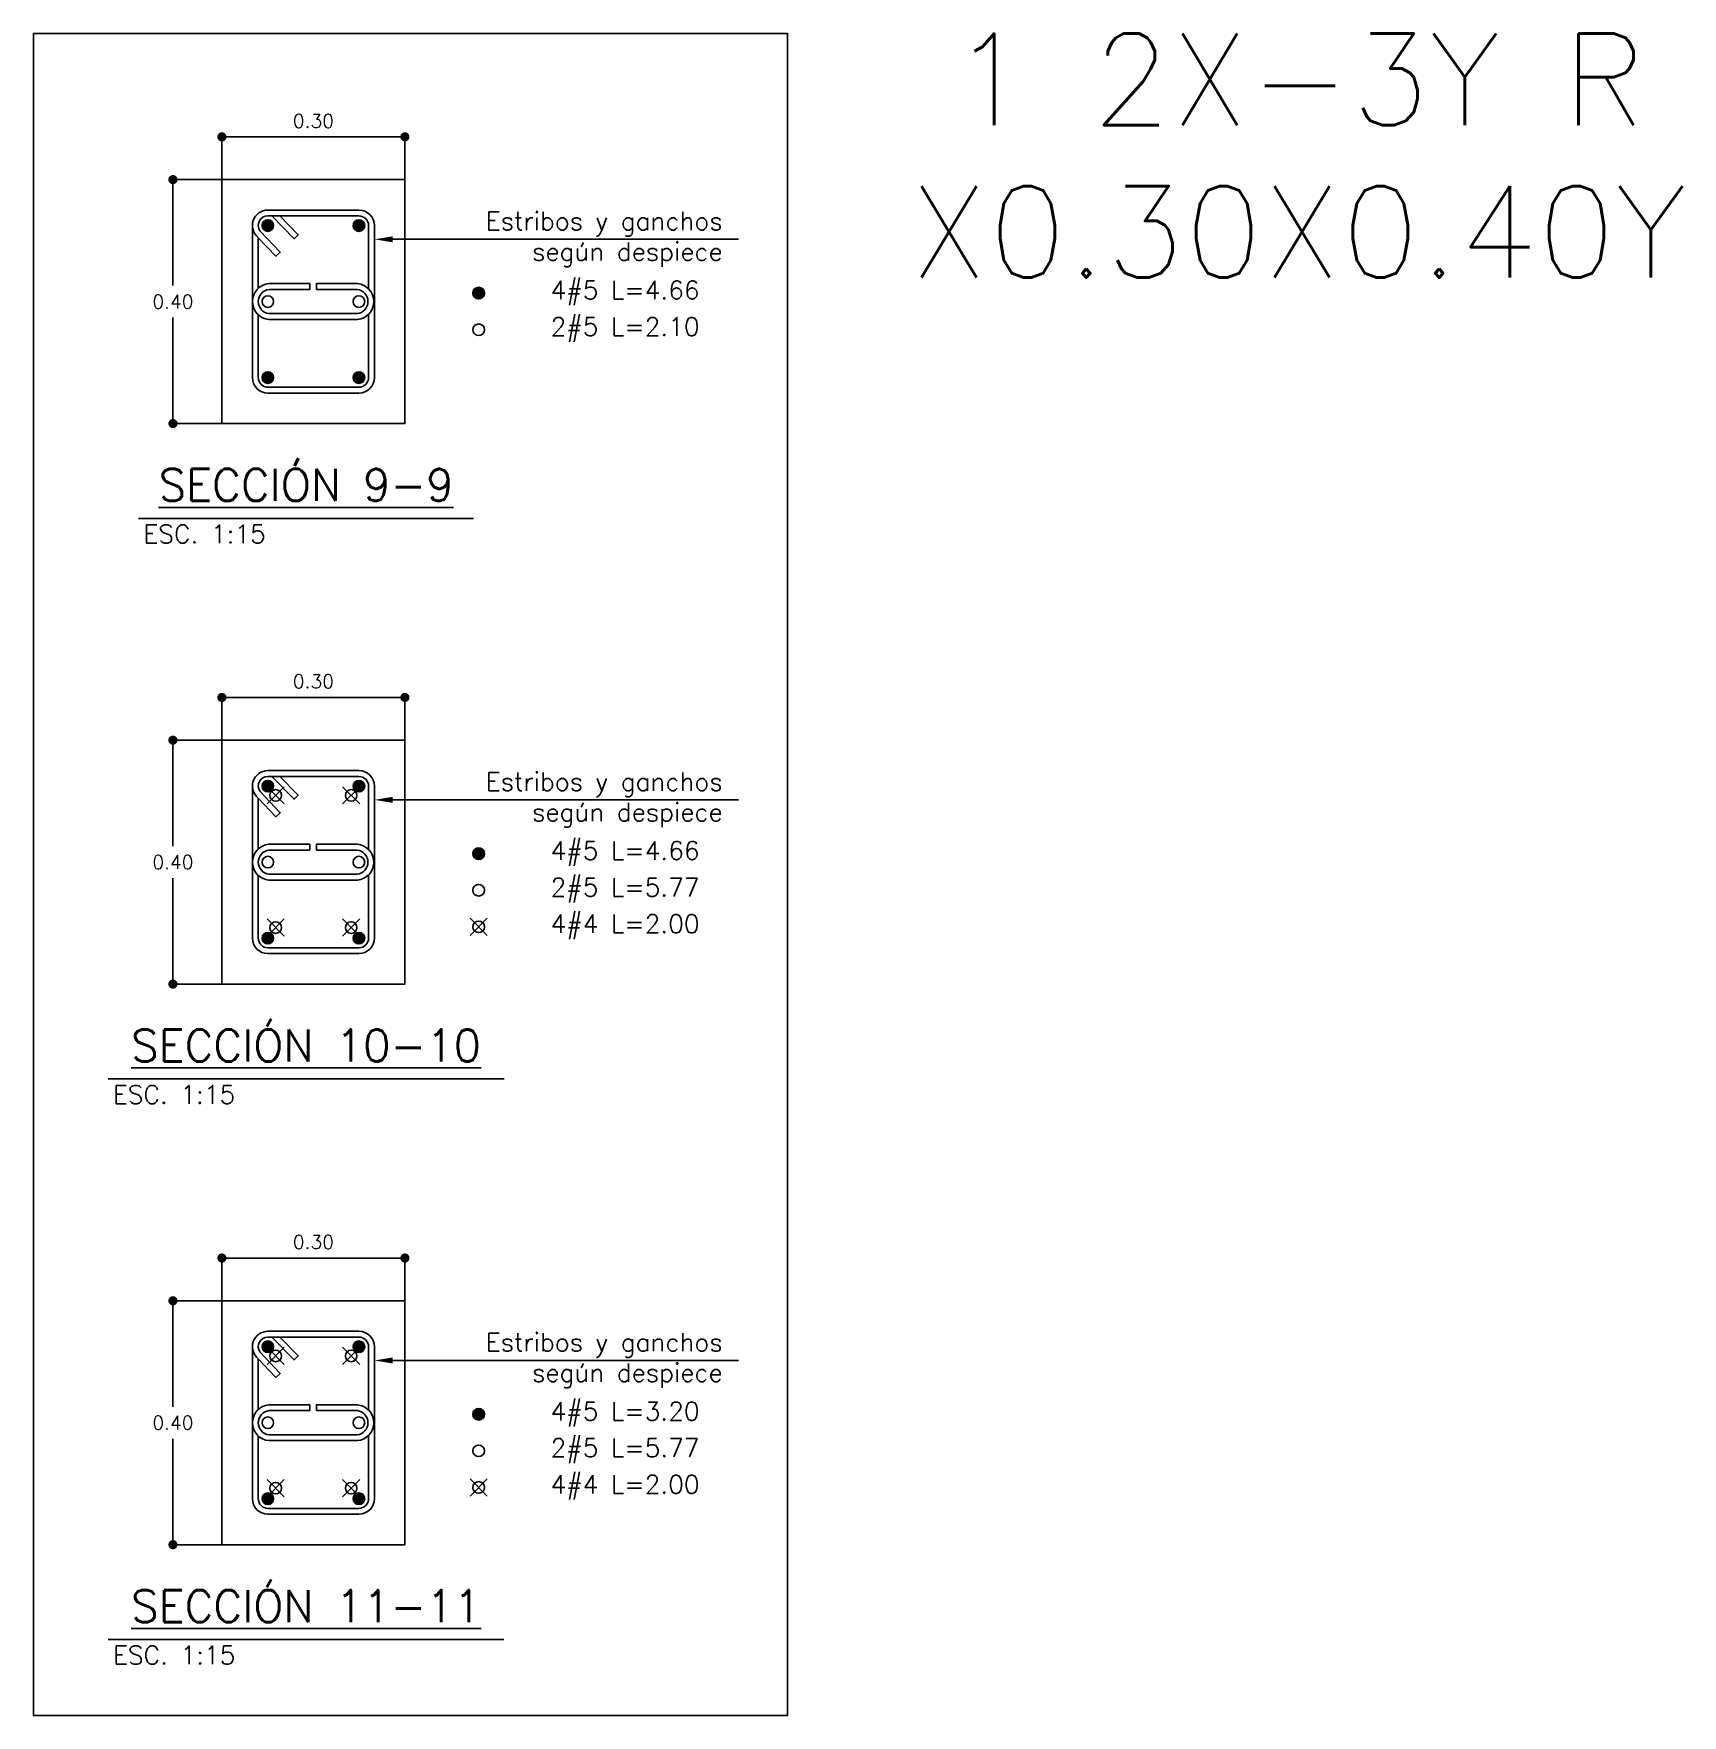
# Model space of a CAD drawing. Header units: millimetres. Extents: x 0 to 109, y -9 to 41.
# Drawn here: x 103.872 to 106.575, y 16.351 to 19.109 of the extents above; entities that cross this region are included whole.
import ezdxf
from ezdxf import colors
from ezdxf.entities.mleader import LeaderData, LeaderLine
from ezdxf.enums import TextEntityAlignment as Align
from ezdxf.math import Vec2, Vec3

# ---------------------------------------------------------------- set-up
doc = ezdxf.new("R2010")
doc.units = ezdxf.units.MM
doc.header["$LTSCALE"] = 0.01
doc.header["$PDMODE"] = 3
for name, color, linetype in [('FC_BORDES', 4, 'Continuous'), ('FC_COTAS', 1, 'Continuous'), ('FC_COTAS @ 15', 1, 'Continuous'), ('FC_ESTRIBOS', 3, 'Continuous'), ('FC_GANCHOS', 4, 'Continuous'), ('FC_R-200', 5, 'Continuous'), ('FC_R-80', 11, 'Continuous'), ('FC_R-80 @ 15', 11, 'Continuous'), ('FC_REFUERZO 2', 1, 'Continuous')]:
    doc.layers.add(name, color=color, linetype=linetype)
doc.layers.add('FC_HOJA', color=230, linetype='Continuous', plot=False)
doc.layers.add('FC_TEXTO NO IMPRIMIR @ 75', color=252, linetype='Continuous', plot=False)
doc.styles.add('FC_TEXT', font='romans.shx', dxfattribs={"height": 0.002})
doc.styles.add('FC_TEXT1', font='romans.shx')
doc.dimstyles.new('FC_COTAS', dxfattribs={"dimtxt": 0.0015, "dimasz": 0.001, "dimexe": 0, "dimexo": 0, "dimgap": 0.001, "dimtad": 1, "dimtih": 1, "dimtoh": 1, "dimzin": 0, "dimdsep": 46, "dimtxsty": 'FC_TEXT1', "dimblk": 'DOT', "dimcen": 0.09, "dimclrd": 256, "dimclre": 256, "dimclrt": 256, "dimadec": 0, "dimazin": 0, "dimtfac": 1, "dimtix": 1, "dimtmove": 2, "dimatfit": 3, "dimfxl": 1.002, "dimtolj": 1, "dimtzin": 0, "dimlwd": -1, "dimarcsym": 0})

msp = doc.modelspace()

# ---------------------------------------------------------------- texts
at = {"layer": 'FC_R-80 @ 15', "char_height": 0.03, "attachment_point": 6, "style": 'FC_TEXT'}
for s, insert, width in [('Estribos y ganchos según despiece', (105.0018, 18.7718), 0.460185), ('4#5 L=4.66', (104.964, 18.6836), 0.274586), ('2#5 L=2.10', (104.964, 18.6236), 0.274586), ('Estribos y ganchos según despiece', (105.0018, 17.8526), 0.460185), ('4#5 L=4.66', (104.964, 17.7644), 0.274586), ('2#5 L=5.77', (104.964, 17.7044), 0.274586), ('4#4 L=2.00', (104.964, 17.6444), 0.274586), ('Estribos y ganchos según despiece', (105.0018, 16.9333), 0.460185), ('4#5 L=3.20', (104.964, 16.8451), 0.274586), ('2#5 L=5.77', (104.964, 16.7851), 0.274586), ('4#4 L=2.00', (104.964, 16.7251), 0.274586)]:
    msp.add_mtext(s, dxfattribs=dict(at, insert=insert, width=width))
at = {"layer": 'FC_TEXTO NO IMPRIMIR @ 75', "insert": (105.945, 19.1091), "char_height": 0.15, "width": 1.408643, "attachment_point": 2, "style": 'FC_TEXT'}
msp.add_mtext('1 2X-3Y R\\PX0.30X0.40Y', dxfattribs=at)

# ---------------------------------------------------------------- blocks, each defined once
blk = doc.blocks.new('*U179')
at = {"layer": 'FC_ESTRIBOS'}
for p, q in [((-0.0747, 0), (0.0747, 0)), ((-0.1, -0.2747), (-0.1, -0.0253)), ((0.1, -0.0253), (0.1, -0.2747)), ((0.0747, -0.3), (-0.0747, -0.3))]:
    blk.add_line(p, q, dxfattribs=at)
blk.add_lwpolyline([(-0.0878, -0.0339, -0.595586), (-0.0747, -0.0096), (0.0747, -0.0096, -0.414214), (0.0904, -0.0253), (0.0904, -0.2747, -0.414214), (0.0747, -0.2904), (-0.0747, -0.2904, -0.414214), (-0.0904, -0.2747), (-0.0904, -0.0452)], format="xyb", dxfattribs=at)
for points in [[(-0.0682, -0.0096), (-0.0318, -0.047), (-0.0249, -0.0403), (-0.0548, -0.0096)], [(-0.0904, -0.0452), (-0.0615, -0.0757), (-0.0545, -0.0691), (-0.0878, -0.0339)]]:
    blk.add_lwpolyline(points, dxfattribs=at)
for centre, start, end in [((0.0747, -0.0253), 360, 90), ((-0.0747, -0.0253), 90, 231.6004), ((-0.0747, -0.2747), 180, 270), ((0.0747, -0.2747), 270, 360)]:
    blk.add_arc(centre, 0.0253, start, end, dxfattribs=at)
blk = doc.blocks.new('*U116')
h = blk.add_hatch(color=256)
h.dxf.hatch_style = 1
edge = h.paths.add_edge_path()
edge.add_arc((0, 0), 0.0119, 0, 360, ccw=False)
blk.add_circle((0, 0), 0.0119)
blk = doc.blocks.new('*U131')
at = {"layer": 'FC_R-200', "color": 4, "ltscale": 1.5}
blk.add_lwpolyline([(-0.0183, 0), (0.0183, 0)], dxfattribs=at)
at = {"layer": 'FC_R-200', "ltscale": 1.5, "style": 'FC_TEXT1'}
blk.add_attdef('%%UTÍTULO', text='', height=0.0035, dxfattribs=at).set_placement((0, 0.00366), align=Align.MIDDLE_CENTER)
at = {"layer": 'FC_R-80', "ltscale": 1.5, "style": 'FC_TEXT1'}
blk.add_attdef('ESCALA', text='', height=0.002, dxfattribs=at).set_placement((-0.01778, -0.0017), align=Align.MIDDLE_LEFT)
blk = doc.blocks.new('_Dot')
at = {"color": 0, "linetype": 'ByBlock', "lineweight": -2}
blk.add_line((-0.5, 0), (-1, 0), dxfattribs=at)
at = {"color": 0, "linetype": 'ByBlock', "const_width": 0.5}
blk.add_lwpolyline([(-0.25, 0, 1), (0.25, 0, 1)], format="xyb", close=True, dxfattribs=at)
blk = doc.blocks.new('*D229')
at = {"layer": 'Defpoints', "color": 0, "ltscale": 0.6, "transparency": 16777216}
for p in [(104.4809, 18.9398), (104.1809, 18.8697), (104.4809, 18.8697)]:
    blk.add_point(p, dxfattribs=at)
at = {"layer": 'FC_COTAS', "lineweight": -2, "ltscale": 0.6, "transparency": 16777216}
for p, q in [((104.1809, 18.8697), (104.1809, 18.9398)), ((104.4809, 18.8697), (104.4809, 18.9398))]:
    blk.add_line(p, q, dxfattribs=at)
at = {"layer": 'FC_COTAS', "ltscale": 0.6, "transparency": 16777216}
blk.add_line((104.1959, 18.9398), (104.4659, 18.9398), dxfattribs=at)
at = {"layer": 'FC_COTAS', "ltscale": 0.6, "transparency": 16777216, "xscale": 0.015, "yscale": 0.015, "zscale": 0.015, "rotation": 180}
blk.add_blockref('_Dot', (104.1809, 18.9398), dxfattribs=at)
at = {"layer": 'FC_COTAS', "ltscale": 0.6, "transparency": 16777216, "xscale": 0.015, "yscale": 0.015, "zscale": 0.015}
blk.add_blockref('_Dot', (104.4809, 18.9398), dxfattribs=at)
at = {"layer": 'FC_COTAS', "ltscale": 0.6, "transparency": 16777216, "insert": (104.3309, 18.966), "char_height": 0.0225, "attachment_point": 5, "style": 'FC_TEXT1'}
blk.add_mtext('\\A1;0.30', dxfattribs=at)
blk = doc.blocks.new('*D230')
at = {"layer": 'Defpoints', "color": 0, "ltscale": 0.6, "transparency": 16777216}
for p in [(104.1809, 18.8697), (104.1006, 18.4697), (104.1809, 18.4697)]:
    blk.add_point(p, dxfattribs=at)
at = {"layer": 'FC_COTAS', "lineweight": -2, "ltscale": 0.6, "transparency": 16777216}
for p, q in [((104.1809, 18.8697), (104.1006, 18.8697)), ((104.1809, 18.4697), (104.1006, 18.4697))]:
    blk.add_line(p, q, dxfattribs=at)
at = {"layer": 'FC_COTAS', "ltscale": 0.6, "transparency": 16777216}
for p, q in [((104.1006, 18.8547), (104.1006, 18.696)), ((104.1006, 18.4847), (104.1006, 18.6435))]:
    blk.add_line(p, q, dxfattribs=at)
at = {"layer": 'FC_COTAS', "ltscale": 0.6, "transparency": 16777216, "xscale": 0.015, "yscale": 0.015, "zscale": 0.015}
for p, rotation in [((104.1006, 18.8697), 90), ((104.1006, 18.4697), 270)]:
    blk.add_blockref('_Dot', p, dxfattribs=dict(at, rotation=rotation))
at = {"layer": 'FC_COTAS', "ltscale": 0.6, "transparency": 16777216, "insert": (104.1006, 18.6697), "char_height": 0.0225, "attachment_point": 5, "style": 'FC_TEXT1'}
blk.add_mtext('\\A1;0.40', dxfattribs=at)
blk = doc.blocks.new('*U118')
blk.add_circle((0, 0), 0.0119)
blk = doc.blocks.new('*U268')
at = {"layer": 'FC_R-200', "color": 4, "ltscale": 1.5}
blk.add_lwpolyline([(-0.02163, 0), (0.02163, 0)], dxfattribs=at)
at = {"layer": 'FC_R-200', "ltscale": 1.5, "style": 'FC_TEXT1'}
blk.add_attdef('%%UTÍTULO', text='', height=0.0035, dxfattribs=at).set_placement((0, 0.00366), align=Align.MIDDLE_CENTER)
at = {"layer": 'FC_R-80', "ltscale": 1.5, "style": 'FC_TEXT1'}
blk.add_attdef('ESCALA', text='', height=0.002, dxfattribs=at).set_placement((-0.02111, -0.0017), align=Align.MIDDLE_LEFT)
blk = doc.blocks.new('*D231')
at = {"layer": 'Defpoints', "color": 0, "ltscale": 0.6, "transparency": 16777216}
for p in [(104.4809, 18.0205), (104.1809, 17.9505), (104.4809, 17.9505)]:
    blk.add_point(p, dxfattribs=at)
at = {"layer": 'FC_COTAS', "lineweight": -2, "ltscale": 0.6, "transparency": 16777216}
for p, q in [((104.1809, 17.9505), (104.1809, 18.0205)), ((104.4809, 17.9505), (104.4809, 18.0205))]:
    blk.add_line(p, q, dxfattribs=at)
at = {"layer": 'FC_COTAS', "ltscale": 0.6, "transparency": 16777216}
blk.add_line((104.1959, 18.0205), (104.4659, 18.0205), dxfattribs=at)
at = {"layer": 'FC_COTAS', "ltscale": 0.6, "transparency": 16777216, "xscale": 0.015, "yscale": 0.015, "zscale": 0.015, "rotation": 180}
blk.add_blockref('_Dot', (104.1809, 18.0205), dxfattribs=at)
at = {"layer": 'FC_COTAS', "ltscale": 0.6, "transparency": 16777216, "xscale": 0.015, "yscale": 0.015, "zscale": 0.015}
blk.add_blockref('_Dot', (104.4809, 18.0205), dxfattribs=at)
at = {"layer": 'FC_COTAS', "ltscale": 0.6, "transparency": 16777216, "insert": (104.3309, 18.0468), "char_height": 0.0225, "attachment_point": 5, "style": 'FC_TEXT1'}
blk.add_mtext('\\A1;0.30', dxfattribs=at)
blk = doc.blocks.new('*D232')
at = {"layer": 'Defpoints', "color": 0, "ltscale": 0.6, "transparency": 16777216}
for p in [(104.1809, 17.9505), (104.1006, 17.5505), (104.1809, 17.5505)]:
    blk.add_point(p, dxfattribs=at)
at = {"layer": 'FC_COTAS', "lineweight": -2, "ltscale": 0.6, "transparency": 16777216}
for p, q in [((104.1809, 17.9505), (104.1006, 17.9505)), ((104.1809, 17.5505), (104.1006, 17.5505))]:
    blk.add_line(p, q, dxfattribs=at)
at = {"layer": 'FC_COTAS', "ltscale": 0.6, "transparency": 16777216}
for p, q in [((104.1006, 17.9355), (104.1006, 17.7767)), ((104.1006, 17.5655), (104.1006, 17.7242))]:
    blk.add_line(p, q, dxfattribs=at)
at = {"layer": 'FC_COTAS', "ltscale": 0.6, "transparency": 16777216, "xscale": 0.015, "yscale": 0.015, "zscale": 0.015}
for p, rotation in [((104.1006, 17.9505), 90), ((104.1006, 17.5505), 270)]:
    blk.add_blockref('_Dot', p, dxfattribs=dict(at, rotation=rotation))
at = {"layer": 'FC_COTAS', "ltscale": 0.6, "transparency": 16777216, "insert": (104.1006, 17.7505), "char_height": 0.0225, "attachment_point": 5, "style": 'FC_TEXT1'}
blk.add_mtext('\\A1;0.40', dxfattribs=at)
blk = doc.blocks.new('*U178')
for p, q in [((0.0177, -0.0177), (-0.0177, 0.0177)), ((-0.0177, -0.0177), (0.0177, 0.0177))]:
    blk.add_line(p, q)
blk.add_circle((0, 0), 0.0119)
blk = doc.blocks.new('*U183')
blk.add_wipeout([(0.0588, -0.0054), (0.0588, -0.0735), (0.0579, -0.0776), (0.0567, -0.0811), (0.0551, -0.0845), (0.0531, -0.0876), (0.0507, -0.0904), (0.048, -0.0929), (0.045, -0.0951), (0.0417, -0.0969), (0.0382, -0.0982), (0.0346, -0.0991), (0.031, -0.0995), (0.0273, -0.0995), (0.0236, -0.099), (0.02, -0.098), (0.0166, -0.0966), (0.0133, -0.0948), (0.0103, -0.0926), (0.0077, -0.09), (0.0053, -0.0872), (0.0034, -0.084), (0.0018, -0.0806), (0.0007, -0.0771), (0, -0.0733), (0, 0.0733), (0.0007, 0.0771), (0.0018, 0.0806), (0.0034, 0.084), (0.0053, 0.0872), (0.0077, 0.09), (0.0103, 0.0926), (0.0133, 0.0948), (0.0166, 0.0966), (0.02, 0.098), (0.0236, 0.099), (0.0273, 0.0995), (0.031, 0.0995), (0.0346, 0.0991), (0.0382, 0.0982), (0.0417, 0.0969), (0.045, 0.0951), (0.048, 0.0929), (0.0507, 0.0904), (0.0531, 0.0876), (0.0551, 0.0845), (0.0567, 0.0811), (0.0579, 0.0776), (0.0587, 0.074), (0.0588, 0.0726), (0.0588, 0.0054), (0.0492, 0.0054), (0.0492, 0.0722), (0.0491, 0.0727), (0.0486, 0.0751), (0.0478, 0.0775), (0.0467, 0.0798), (0.0454, 0.0819), (0.0438, 0.0838), (0.0419, 0.0855), (0.0399, 0.0869), (0.0377, 0.0881), (0.0354, 0.089), (0.0329, 0.0896), (0.0304, 0.0899), (0.0279, 0.0899), (0.0255, 0.0896), (0.023, 0.0889), (0.0207, 0.088), (0.0185, 0.0867), (0.0165, 0.0852), (0.0147, 0.0835), (0.0132, 0.0816), (0.0118, 0.0795), (0.0108, 0.0772), (0.01, 0.0748), (0.0096, 0.0724), (0.0096, -0.0724), (0.01, -0.0748), (0.0108, -0.0772), (0.0118, -0.0795), (0.0132, -0.0816), (0.0147, -0.0835), (0.0165, -0.0852), (0.0185, -0.0867), (0.0207, -0.088), (0.023, -0.0889), (0.0255, -0.0896), (0.0279, -0.0899), (0.0304, -0.0899), (0.0329, -0.0896), (0.0354, -0.089), (0.0377, -0.0881), (0.0399, -0.0869), (0.0419, -0.0855), (0.0438, -0.0838), (0.0454, -0.0819), (0.0467, -0.0798), (0.0478, -0.0775), (0.0486, -0.0751), (0.0492, -0.0725), (0.0492, -0.0054)]).dxf.layer = 'FC_GANCHOS'
at = {"layer": 'FC_GANCHOS'}
blk.add_lwpolyline([(0.0492, -0.0054), (0.0492, -0.0721, -0.900773), (0.0096, -0.0721), (0.0096, 0.0721, -0.900773), (0.0492, 0.0721), (0.0492, 0.0054), (0.0588, 0.0054), (0.0588, 0.0725, 0.917819), (0, 0.0725), (0, -0.0725), (0, -0.0725, 0.917819), (0.0588, -0.0725), (0.0588, -0.0054)], format="xyb", close=True, dxfattribs=at)
blk = doc.blocks.new('*U269')
at = {"layer": 'FC_R-200', "color": 4, "ltscale": 1.5}
blk.add_lwpolyline([(-0.02162, 0), (0.02162, 0)], dxfattribs=at)
at = {"layer": 'FC_R-200', "ltscale": 1.5, "style": 'FC_TEXT1'}
blk.add_attdef('%%UTÍTULO', text='', height=0.0035, dxfattribs=at).set_placement((0, 0.00366), align=Align.MIDDLE_CENTER)
at = {"layer": 'FC_R-80', "ltscale": 1.5, "style": 'FC_TEXT1'}
blk.add_attdef('ESCALA', text='', height=0.002, dxfattribs=at).set_placement((-0.0211, -0.0017), align=Align.MIDDLE_LEFT)
blk = doc.blocks.new('*D234')
at = {"layer": 'Defpoints', "color": 0, "ltscale": 0.6, "transparency": 16777216}
for p in [(104.4809, 17.1013), (104.1809, 17.0312), (104.4809, 17.0312)]:
    blk.add_point(p, dxfattribs=at)
at = {"layer": 'FC_COTAS', "lineweight": -2, "ltscale": 0.6, "transparency": 16777216}
for p, q in [((104.1809, 17.0312), (104.1809, 17.1013)), ((104.4809, 17.0312), (104.4809, 17.1013))]:
    blk.add_line(p, q, dxfattribs=at)
at = {"layer": 'FC_COTAS', "ltscale": 0.6, "transparency": 16777216}
blk.add_line((104.1959, 17.1013), (104.4659, 17.1013), dxfattribs=at)
at = {"layer": 'FC_COTAS', "ltscale": 0.6, "transparency": 16777216, "xscale": 0.015, "yscale": 0.015, "zscale": 0.015, "rotation": 180}
blk.add_blockref('_Dot', (104.1809, 17.1013), dxfattribs=at)
at = {"layer": 'FC_COTAS', "ltscale": 0.6, "transparency": 16777216, "xscale": 0.015, "yscale": 0.015, "zscale": 0.015}
blk.add_blockref('_Dot', (104.4809, 17.1013), dxfattribs=at)
at = {"layer": 'FC_COTAS', "ltscale": 0.6, "transparency": 16777216, "insert": (104.3309, 17.1275), "char_height": 0.0225, "attachment_point": 5, "style": 'FC_TEXT1'}
blk.add_mtext('\\A1;0.30', dxfattribs=at)
blk = doc.blocks.new('*D235')
at = {"layer": 'Defpoints', "color": 0, "ltscale": 0.6, "transparency": 16777216}
for p in [(104.1809, 17.0312), (104.1006, 16.6312), (104.1809, 16.6312)]:
    blk.add_point(p, dxfattribs=at)
at = {"layer": 'FC_COTAS', "lineweight": -2, "ltscale": 0.6, "transparency": 16777216}
for p, q in [((104.1809, 17.0312), (104.1006, 17.0312)), ((104.1809, 16.6312), (104.1006, 16.6312))]:
    blk.add_line(p, q, dxfattribs=at)
at = {"layer": 'FC_COTAS', "ltscale": 0.6, "transparency": 16777216}
for p, q in [((104.1006, 17.0162), (104.1006, 16.8575)), ((104.1006, 16.6462), (104.1006, 16.805))]:
    blk.add_line(p, q, dxfattribs=at)
at = {"layer": 'FC_COTAS', "ltscale": 0.6, "transparency": 16777216, "xscale": 0.015, "yscale": 0.015, "zscale": 0.015}
for p, rotation in [((104.1006, 17.0312), 90), ((104.1006, 16.6312), 270)]:
    blk.add_blockref('_Dot', p, dxfattribs=dict(at, rotation=rotation))
at = {"layer": 'FC_COTAS', "ltscale": 0.6, "transparency": 16777216, "insert": (104.1006, 16.8312), "char_height": 0.0225, "attachment_point": 5, "style": 'FC_TEXT1'}
blk.add_mtext('\\A1;0.40', dxfattribs=at)

# ---------------------------------------------------------------- dimensions: what is measured, and where the dimension line sits
at = {"layer": 'FC_COTAS @ 15', "ltscale": 0.6}
for base, p1, p2, picture, middle in [((104.4809, 18.9398), (104.1809, 18.8697), (104.4809, 18.8697), '*D229', (104.3309, 18.966)), ((104.4809, 18.0205), (104.1809, 17.9505), (104.4809, 17.9505), '*D231', (104.3309, 18.0468)), ((104.4809, 17.1013), (104.1809, 17.0312), (104.4809, 17.0312), '*D234', (104.3309, 17.1275))]:
    dim = msp.add_linear_dim(base=base, p1=p1, p2=p2, dimstyle='FC_COTAS', override={"dimscale": 15, "dimtix": 1, "dimtofl": 1, "dimtmove": 2, "dimatfit": 3}, dxfattribs=at)
    dim.commit()
    dim.dimension.update_dxf_attribs({"geometry": picture, "text_midpoint": middle})
for base, p1, p2, picture, middle in [((104.1006, 18.4697), (104.1809, 18.8697), (104.1809, 18.4697), '*D230', (104.1006, 18.6697)), ((104.1006, 17.5505), (104.1809, 17.9505), (104.1809, 17.5505), '*D232', (104.1006, 17.7505)), ((104.1006, 16.6312), (104.1809, 17.0312), (104.1809, 16.6312), '*D235', (104.1006, 16.8312))]:
    dim = msp.add_linear_dim(base=base, p1=p1, p2=p2, angle=90, dimstyle='FC_COTAS', override={"dimscale": 15, "dimtix": 1, "dimtofl": 1, "dimtmove": 2, "dimatfit": 3}, dxfattribs=at)
    dim.commit()
    dim.dimension.update_dxf_attribs({"geometry": picture, "text_midpoint": middle})

# ---------------------------------------------------------------- linework, layer by layer
at = {"layer": 'FC_BORDES', "color": 4, "ltscale": 0.9}
for points in [[(104.1809, 18.8697), (104.4809, 18.8697), (104.4809, 18.4697), (104.1809, 18.4697)], [(104.1809, 17.9505), (104.4809, 17.9505), (104.4809, 17.5505), (104.1809, 17.5505)], [(104.1809, 17.0312), (104.4809, 17.0312), (104.4809, 16.6312), (104.1809, 16.6312)]]:
    msp.add_lwpolyline(points, close=True, dxfattribs=at)

# ---------------------------------------------------------------- block references
at = {"layer": 'FC_ESTRIBOS'}
for p in [(104.3309, 18.8197), (104.3309, 17.9005), (104.3309, 16.9812)]:
    msp.add_blockref('*U179', p, dxfattribs=at)
at = {"layer": 'FC_R-200', "xscale": 15, "yscale": 15, "zscale": 15}
for name, p, values in [('*U131', (104.3189, 18.3141), {'%%UTÍTULO': '%%USECCIÓN 9-9', 'ESCALA': 'ESC. 1:15'}), ('*U268', (104.3189, 17.3949), {'%%UTÍTULO': '%%USECCIÓN 10-10', 'ESCALA': 'ESC. 1:15'}), ('*U269', (104.3189, 16.4756), {'%%UTÍTULO': '%%USECCIÓN 11-11', 'ESCALA': 'ESC. 1:15'})]:
    msp.add_blockref(name, p, dxfattribs=at).add_auto_attribs(values)
at = {"layer": 'FC_REFUERZO 2', "ltscale": 0.9, "yscale": 0.8, "zscale": 0.8}
for name, p, xscale in [('*U116', (104.2562, 18.7944), 0.8), ('*U116', (104.4055, 18.7944), 0.8), ('*U118', (104.2562, 18.6697), 0.8), ('*U118', (104.4055, 18.6697), -0.8), ('*U116', (104.6018, 18.6836), 0.8), ('*U118', (104.6018, 18.6236), 0.8), ('*U116', (104.2562, 18.5451), 0.8), ('*U116', (104.4055, 18.5451), 0.8), ('*U116', (104.2562, 17.8751), 0.8), ('*U178', (104.269, 17.86), 0.8), ('*U178', (104.3928, 17.86), 0.8), ('*U116', (104.4055, 17.8751), 0.8), ('*U118', (104.2562, 17.7505), 0.8), ('*U118', (104.4055, 17.7505), -0.8), ('*U116', (104.6018, 17.7644), 0.8), ('*U118', (104.6018, 17.7044), 0.8), ('*U178', (104.269, 17.6431), 0.8), ('*U178', (104.3928, 17.6431), 0.8), ('*U178', (104.6018, 17.6444), 0.8), ('*U116', (104.2562, 17.6258), 0.8), ('*U116', (104.4055, 17.6258), 0.8), ('*U116', (104.2562, 16.9559), 0.8), ('*U116', (104.4055, 16.9559), 0.8), ('*U178', (104.269, 16.9407), 0.8), ('*U178', (104.3928, 16.9407), 0.8), ('*U116', (104.6018, 16.8451), 0.8), ('*U118', (104.2562, 16.8312), 0.8), ('*U118', (104.4055, 16.8312), -0.8), ('*U118', (104.6018, 16.7851), 0.8), ('*U116', (104.2562, 16.7066), 0.8), ('*U178', (104.269, 16.7239), 0.8), ('*U178', (104.3928, 16.7239), 0.8), ('*U116', (104.4055, 16.7066), 0.8), ('*U178', (104.6018, 16.7251), 0.8)]:
    msp.add_blockref(name, p, dxfattribs=dict(at, xscale=xscale))

msp.set_redraw_order([(e.dxf.handle, doc.entitydb.next_handle()) for e in msp.query("TEXT MTEXT ATTDEF DIMENSION ARC_DIMENSION")])  # texts and dimensions are drawn at this point

# ---------------------------------------------------------------- leaders
at = {"layer": 'FC_COTAS @ 15', "ltscale": 0.6}
ml = msp.add_multileader_mtext('Standard', dxfattribs=at)
ml.set_content('', color=11, style='FC_TEXT1')
ml.set_leader_properties()
ml.build(insert=Vec2(0, 0))
ml.multileader.update_dxf_attribs({"text_left_attachment_type": 6, "text_right_attachment_type": 6, "dogleg_length": 0.008, "arrow_head_size": 0.03, "scale": 15})
ctx = ml.context
ctx.base_point, ctx.scale, ctx.char_height, ctx.arrow_head_size, ctx.landing_gap_size, ctx.plane_origin = Vec3(105.0126, 18.7718), 15, 0.03, 0.03, 0.015, Vec3(104.3501, 20.7718)
ctx.left_attachment, ctx.right_attachment = 6, 6
notes = []
notes.append((ctx, [(0, (1, 1, 0), (104.4932, 18.7718), (1, 0), 0.5194, [(0, [(104.4309, 18.7718)], 0, [])])]))
ctx.mtext.insert, ctx.mtext.flow_direction = Vec3(105.0276, 18.8018), 5
ml = msp.add_multileader_mtext('Standard', dxfattribs=at)
ml.set_content('', color=11, style='FC_TEXT1')
ml.set_leader_properties()
ml.build(insert=Vec2(0, 0))
ml.multileader.update_dxf_attribs({"text_left_attachment_type": 6, "text_right_attachment_type": 6, "dogleg_length": 0.008, "arrow_head_size": 0.03, "scale": 15})
ctx = ml.context
ctx.base_point, ctx.scale, ctx.char_height, ctx.arrow_head_size, ctx.landing_gap_size, ctx.plane_origin = Vec3(105.0126, 17.8526), 15, 0.03, 0.03, 0.015, Vec3(104.3501, 19.8526)
ctx.left_attachment, ctx.right_attachment = 6, 6
notes.append((ctx, [(0, (1, 1, 0), (104.4932, 17.8526), (1, 0), 0.5194, [(0, [(104.4309, 17.8526)], 0, [])])]))
ctx.mtext.insert, ctx.mtext.flow_direction = Vec3(105.0276, 17.8826), 5
ml = msp.add_multileader_mtext('Standard', dxfattribs=at)
ml.set_content('', color=11, style='FC_TEXT1')
ml.set_leader_properties()
ml.build(insert=Vec2(0, 0))
ml.multileader.update_dxf_attribs({"text_left_attachment_type": 6, "text_right_attachment_type": 6, "dogleg_length": 0.008, "arrow_head_size": 0.03, "scale": 15})
ctx = ml.context
ctx.base_point, ctx.scale, ctx.char_height, ctx.arrow_head_size, ctx.landing_gap_size, ctx.plane_origin = Vec3(105.0126, 16.9333), 15, 0.03, 0.03, 0.015, Vec3(104.3501, 18.9333)
ctx.left_attachment, ctx.right_attachment = 6, 6
notes.append((ctx, [(0, (1, 1, 0), (104.4932, 16.9333), (1, 0), 0.5194, [(0, [(104.4309, 16.9333)], 0, [])])]))
ctx.mtext.insert, ctx.mtext.flow_direction = Vec3(105.0276, 16.9633), 5
for ctx, leaders in notes:
    for number, flags, end, landing, length, lines in leaders:
        leader = LeaderData()
        leader.index, (leader.has_last_leader_line, leader.has_dogleg_vector, leader.attachment_direction) = number, flags
        leader.last_leader_point, leader.dogleg_vector, leader.dogleg_length = Vec3(end), Vec3(landing), length
        for number, points, colour, breaks in lines:
            line = LeaderLine()
            line.index, line.vertices, line.color, line.breaks = number, Vec3.list(points), colors.encode_raw_color(colour), breaks
            leader.lines.append(line)
        ctx.leaders.append(leader)

# ---------------------------------------------------------------- next in the draw order: block references
at = {"layer": 'FC_COTAS', "rotation": 90}
for p in [(104.3304, 18.6403), (104.3304, 17.721)]:
    msp.add_blockref('*U183', p, dxfattribs=at)

# ---------------------------------------------------------------- next in the draw order: linework, layer by layer
at = {"layer": 'FC_HOJA', "ltscale": 0.6}
msp.add_lwpolyline([(103.8723, 19.1091), (105.1083, 19.1091), (105.1083, 16.3513), (103.8723, 16.3513)], close=True, dxfattribs=at)

# ---------------------------------------------------------------- next in the draw order: block references
at = {"layer": 'FC_COTAS', "rotation": 90}
msp.add_blockref('*U183', (104.3304, 16.8018), dxfattribs=at)

doc.saveas('drawing.dxf')
